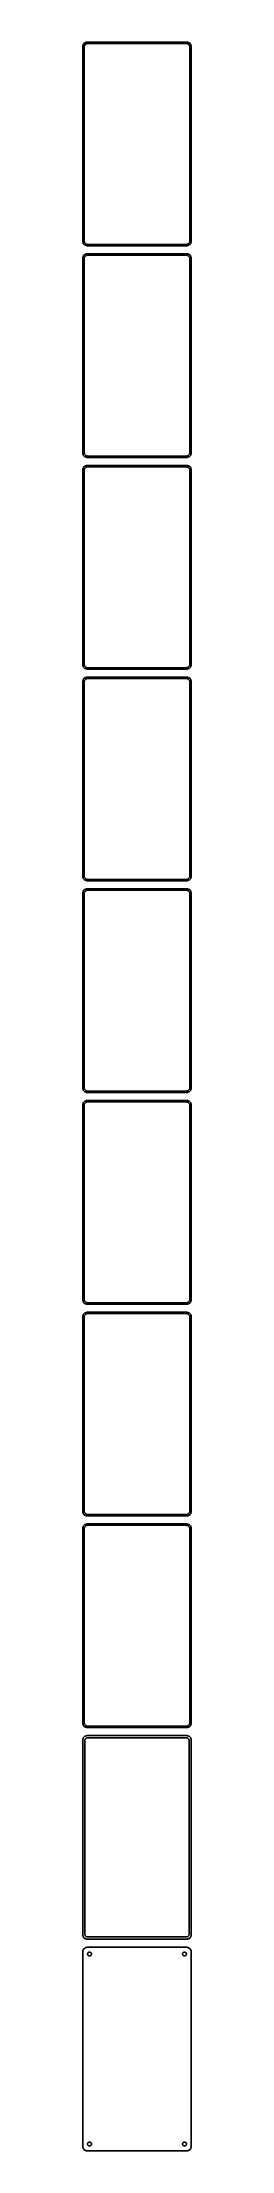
# Model space of a CAD drawing. Header units: metres. Extents: x -60 to 60, y 2228 to 4558.
import ezdxf

# ---------------------------------------------------------------- set-up
doc = ezdxf.new("R2010")
doc.units = ezdxf.units.M

msp = doc.modelspace()

# ---------------------------------------------------------------- linework, layer by layer
for p, q in [((-59.9606, 4554.13), (-60, 4553.5)), ((-60, 4553.5), (-60, 4338.5)), ((-59.8429, 4554.74), (-59.9606, 4554.13)), ((-59.6489, 4555.34), (-59.8429, 4554.74)), ((-59.3815, 4555.91), (-59.6489, 4555.34)), ((-59.0451, 4556.44), (-59.3815, 4555.91)), ((-58.6448, 4556.92), (-59.0451, 4556.44)), ((-58.1871, 4557.35), (-58.6448, 4556.92)), ((-58.5, 4553), (-58.4685, 4553.5)), ((-58.5, 4339), (-58.5, 4553)), ((-58.4685, 4553.5), (-58.3743, 4553.99)), ((-58.3743, 4553.99), (-58.2191, 4554.47)), ((-58.2191, 4554.47), (-58.0052, 4554.93)), ((-57.6791, 4557.72), (-58.1871, 4557.35)), ((-58.0052, 4554.93), (-57.7361, 4555.35)), ((-57.7361, 4555.35), (-57.4159, 4555.74)), ((-57.1289, 4558.02), (-57.6791, 4557.72)), ((-57.4159, 4555.74), (-57.0497, 4556.08)), ((-56.5451, 4558.26), (-57.1289, 4558.02)), ((-57.0497, 4556.08), (-56.6433, 4556.38)), ((-56.6433, 4556.38), (-56.2031, 4556.62)), ((-55.9369, 4558.41), (-56.5451, 4558.26)), ((-56.2031, 4556.62), (-55.7361, 4556.8)), ((-55.3139, 4558.49), (-55.9369, 4558.41)), ((-55.7361, 4556.8), (-55.2495, 4556.93)), ((55.3139, 4558.49), (-55.3139, 4558.49)), ((-55.2495, 4556.93), (-54.7512, 4556.99)), ((-54.7512, 4556.99), (54.7512, 4556.99)), ((54.7512, 4556.99), (55.2495, 4556.93)), ((55.2495, 4556.93), (55.7361, 4556.8)), ((55.9369, 4558.41), (55.3139, 4558.49)), ((55.7361, 4556.8), (56.2031, 4556.62)), ((56.5451, 4558.26), (55.9369, 4558.41)), ((56.2031, 4556.62), (56.6433, 4556.38)), ((57.1289, 4558.02), (56.5451, 4558.26)), ((56.6433, 4556.38), (57.0497, 4556.08)), ((57.0497, 4556.08), (57.4159, 4555.74)), ((57.6791, 4557.72), (57.1289, 4558.02)), ((57.4159, 4555.74), (57.7361, 4555.35)), ((58.1871, 4557.35), (57.6791, 4557.72)), ((57.7361, 4555.35), (58.0052, 4554.93)), ((58.0052, 4554.93), (58.2191, 4554.47)), ((58.6448, 4556.92), (58.1871, 4557.35)), ((58.2191, 4554.47), (58.3743, 4553.99)), ((58.3743, 4553.99), (58.4685, 4553.5)), ((58.4685, 4553.5), (58.5, 4553)), ((58.5, 4553), (58.5, 4339)), ((59.0451, 4556.44), (58.6448, 4556.92)), ((59.3815, 4555.91), (59.0451, 4556.44)), ((59.6489, 4555.34), (59.3815, 4555.91)), ((59.8429, 4554.74), (59.6489, 4555.34)), ((59.9606, 4554.13), (59.8429, 4554.74)), ((60, 4553.5), (59.9606, 4554.13)), ((60, 4338.5), (60, 4553.5)), ((-60, 4338.5), (-59.9606, 4337.87)), ((-59.9606, 4337.87), (-59.8429, 4337.26)), ((-59.8429, 4337.26), (-59.6489, 4336.66)), ((-59.6489, 4336.66), (-59.3815, 4336.09)), ((-59.3815, 4336.09), (-59.0451, 4335.56)), ((-58.4685, 4338.5), (-58.5, 4339)), ((-58.3743, 4338.01), (-58.4685, 4338.5)), ((-58.2191, 4337.53), (-58.3743, 4338.01)), ((-58.0052, 4337.07), (-58.2191, 4337.53)), ((-57.7361, 4336.65), (-58.0052, 4337.07)), ((-57.4159, 4336.26), (-57.7361, 4336.65)), ((-57.0497, 4335.92), (-57.4159, 4336.26)), ((-56.6433, 4335.62), (-57.0497, 4335.92)), ((57.0497, 4335.92), (56.6433, 4335.62)), ((57.4159, 4336.26), (57.0497, 4335.92)), ((57.7361, 4336.65), (57.4159, 4336.26)), ((58.0052, 4337.07), (57.7361, 4336.65)), ((58.2191, 4337.53), (58.0052, 4337.07)), ((58.3743, 4338.01), (58.2191, 4337.53)), ((58.4685, 4338.5), (58.3743, 4338.01)), ((58.5, 4339), (58.4685, 4338.5)), ((59.0451, 4335.56), (59.3815, 4336.09)), ((59.3815, 4336.09), (59.6489, 4336.66)), ((59.6489, 4336.66), (59.8429, 4337.26)), ((59.8429, 4337.26), (59.9606, 4337.87)), ((59.9606, 4337.87), (60, 4338.5)), ((-59.9606, 4320.13), (-60, 4319.5)), ((-60, 4319.5), (-60, 4104.5)), ((-59.8429, 4320.74), (-59.9606, 4320.13)), ((-59.6489, 4321.34), (-59.8429, 4320.74)), ((-59.3815, 4321.91), (-59.6489, 4321.34)), ((-59.0451, 4322.44), (-59.3815, 4321.91)), ((-59.0451, 4335.56), (-58.6448, 4335.08)), ((-58.6448, 4322.92), (-59.0451, 4322.44)), ((-58.6448, 4335.08), (-58.1871, 4334.65)), ((-58.1871, 4323.35), (-58.6448, 4322.92)), ((-58.5, 4319), (-58.4685, 4319.5)), ((-58.5, 4105), (-58.5, 4319)), ((-58.4685, 4319.5), (-58.3743, 4319.99)), ((-58.3743, 4319.99), (-58.2191, 4320.47)), ((-58.2191, 4320.47), (-58.0052, 4320.93)), ((-58.1871, 4334.65), (-57.6791, 4334.28)), ((-57.6791, 4323.72), (-58.1871, 4323.35)), ((-58.0052, 4320.93), (-57.7361, 4321.35)), ((-57.7361, 4321.35), (-57.4159, 4321.74)), ((-57.6791, 4334.28), (-57.1289, 4333.98)), ((-57.1289, 4324.02), (-57.6791, 4323.72)), ((-57.4159, 4321.74), (-57.0497, 4322.08)), ((-57.1289, 4333.98), (-56.5451, 4333.74)), ((-56.5451, 4324.26), (-57.1289, 4324.02)), ((-57.0497, 4322.08), (-56.6433, 4322.38)), ((-56.2031, 4335.38), (-56.6433, 4335.62)), ((-56.6433, 4322.38), (-56.2031, 4322.62)), ((-56.5451, 4333.74), (-55.9369, 4333.59)), ((-55.9369, 4324.41), (-56.5451, 4324.26)), ((-55.7361, 4335.2), (-56.2031, 4335.38)), ((-56.2031, 4322.62), (-55.7361, 4322.8)), ((-55.9369, 4333.59), (-55.3139, 4333.51)), ((-55.3139, 4324.49), (-55.9369, 4324.41)), ((-55.2495, 4335.07), (-55.7361, 4335.2)), ((-55.7361, 4322.8), (-55.2495, 4322.93)), ((-55.3139, 4333.51), (55.3139, 4333.51)), ((55.3139, 4324.49), (-55.3139, 4324.49)), ((-54.7512, 4335.01), (-55.2495, 4335.07)), ((-55.2495, 4322.93), (-54.7512, 4322.99)), ((54.7512, 4335.01), (-54.7512, 4335.01)), ((-54.7512, 4322.99), (54.7512, 4322.99)), ((55.2495, 4335.07), (54.7512, 4335.01)), ((54.7512, 4322.99), (55.2495, 4322.93)), ((55.7361, 4335.2), (55.2495, 4335.07)), ((55.2495, 4322.93), (55.7361, 4322.8)), ((55.3139, 4333.51), (55.9369, 4333.59)), ((55.9369, 4324.41), (55.3139, 4324.49)), ((56.2031, 4335.38), (55.7361, 4335.2)), ((55.7361, 4322.8), (56.2031, 4322.62)), ((55.9369, 4333.59), (56.5451, 4333.74)), ((56.5451, 4324.26), (55.9369, 4324.41)), ((56.6433, 4335.62), (56.2031, 4335.38)), ((56.2031, 4322.62), (56.6433, 4322.38)), ((56.5451, 4333.74), (57.1289, 4333.98)), ((57.1289, 4324.02), (56.5451, 4324.26)), ((56.6433, 4322.38), (57.0497, 4322.08)), ((57.0497, 4322.08), (57.4159, 4321.74)), ((57.1289, 4333.98), (57.6791, 4334.28)), ((57.6791, 4323.72), (57.1289, 4324.02)), ((57.4159, 4321.74), (57.7361, 4321.35)), ((57.6791, 4334.28), (58.1871, 4334.65)), ((58.1871, 4323.35), (57.6791, 4323.72)), ((57.7361, 4321.35), (58.0052, 4320.93)), ((58.0052, 4320.93), (58.2191, 4320.47)), ((58.1871, 4334.65), (58.6448, 4335.08)), ((58.6448, 4322.92), (58.1871, 4323.35)), ((58.2191, 4320.47), (58.3743, 4319.99)), ((58.3743, 4319.99), (58.4685, 4319.5)), ((58.4685, 4319.5), (58.5, 4319)), ((58.5, 4319), (58.5, 4105)), ((58.6448, 4335.08), (59.0451, 4335.56)), ((59.0451, 4322.44), (58.6448, 4322.92)), ((59.3815, 4321.91), (59.0451, 4322.44)), ((59.6489, 4321.34), (59.3815, 4321.91)), ((59.8429, 4320.74), (59.6489, 4321.34)), ((59.9606, 4320.13), (59.8429, 4320.74)), ((60, 4319.5), (59.9606, 4320.13)), ((60, 4104.5), (60, 4319.5)), ((-60, 4104.5), (-59.9606, 4103.87)), ((-59.9606, 4103.87), (-59.8429, 4103.26)), ((-59.8429, 4103.26), (-59.6489, 4102.66)), ((-59.6489, 4102.66), (-59.3815, 4102.09)), ((-58.4685, 4104.5), (-58.5, 4105)), ((-58.3743, 4104.01), (-58.4685, 4104.5)), ((-58.2191, 4103.53), (-58.3743, 4104.01)), ((-58.0052, 4103.07), (-58.2191, 4103.53)), ((-57.7361, 4102.65), (-58.0052, 4103.07)), ((-57.4159, 4102.26), (-57.7361, 4102.65)), ((57.7361, 4102.65), (57.4159, 4102.26)), ((58.0052, 4103.07), (57.7361, 4102.65)), ((58.2191, 4103.53), (58.0052, 4103.07)), ((58.3743, 4104.01), (58.2191, 4103.53)), ((58.4685, 4104.5), (58.3743, 4104.01)), ((58.5, 4105), (58.4685, 4104.5)), ((59.3815, 4102.09), (59.6489, 4102.66)), ((59.6489, 4102.66), (59.8429, 4103.26)), ((59.8429, 4103.26), (59.9606, 4103.87)), ((59.9606, 4103.87), (60, 4104.5)), ((-59.9606, 4086.13), (-60, 4085.5)), ((-60, 4085.5), (-60, 3870.5)), ((-59.8429, 4086.74), (-59.9606, 4086.13)), ((-59.6489, 4087.34), (-59.8429, 4086.74)), ((-59.3815, 4087.91), (-59.6489, 4087.34)), ((-59.3815, 4102.09), (-59.0451, 4101.56)), ((-59.0451, 4088.44), (-59.3815, 4087.91)), ((-59.0451, 4101.56), (-58.6448, 4101.08)), ((-58.6448, 4088.92), (-59.0451, 4088.44)), ((-58.6448, 4101.08), (-58.1871, 4100.65)), ((-58.1871, 4089.35), (-58.6448, 4088.92)), ((-58.5, 4085), (-58.4685, 4085.5)), ((-58.5, 3871), (-58.5, 4085)), ((-58.4685, 4085.5), (-58.3743, 4085.99)), ((-58.3743, 4085.99), (-58.2191, 4086.47)), ((-58.2191, 4086.47), (-58.0052, 4086.93)), ((-58.1871, 4100.65), (-57.6791, 4100.28)), ((-57.6791, 4089.72), (-58.1871, 4089.35)), ((-58.0052, 4086.93), (-57.7361, 4087.35)), ((-57.7361, 4087.35), (-57.4159, 4087.74)), ((-57.6791, 4100.28), (-57.1289, 4099.98)), ((-57.1289, 4090.02), (-57.6791, 4089.72)), ((-57.0497, 4101.92), (-57.4159, 4102.26)), ((-57.4159, 4087.74), (-57.0497, 4088.08)), ((-57.1289, 4099.98), (-56.5451, 4099.74)), ((-56.5451, 4090.26), (-57.1289, 4090.02)), ((-56.6433, 4101.62), (-57.0497, 4101.92)), ((-57.0497, 4088.08), (-56.6433, 4088.38)), ((-56.2031, 4101.38), (-56.6433, 4101.62)), ((-56.6433, 4088.38), (-56.2031, 4088.62)), ((-56.5451, 4099.74), (-55.9369, 4099.59)), ((-55.9369, 4090.41), (-56.5451, 4090.26)), ((-55.7361, 4101.2), (-56.2031, 4101.38)), ((-56.2031, 4088.62), (-55.7361, 4088.8)), ((-55.9369, 4099.59), (-55.3139, 4099.51)), ((-55.3139, 4090.49), (-55.9369, 4090.41)), ((-55.2495, 4101.07), (-55.7361, 4101.2)), ((-55.7361, 4088.8), (-55.2495, 4088.93)), ((-55.3139, 4099.51), (55.3139, 4099.51)), ((55.3139, 4090.49), (-55.3139, 4090.49)), ((-54.7512, 4101.01), (-55.2495, 4101.07)), ((-55.2495, 4088.93), (-54.7512, 4088.99)), ((54.7512, 4101.01), (-54.7512, 4101.01)), ((-54.7512, 4088.99), (54.7512, 4088.99)), ((55.2495, 4101.07), (54.7512, 4101.01)), ((54.7512, 4088.99), (55.2495, 4088.93)), ((55.7361, 4101.2), (55.2495, 4101.07)), ((55.2495, 4088.93), (55.7361, 4088.8)), ((55.3139, 4099.51), (55.9369, 4099.59)), ((55.9369, 4090.41), (55.3139, 4090.49)), ((56.2031, 4101.38), (55.7361, 4101.2)), ((55.7361, 4088.8), (56.2031, 4088.62)), ((55.9369, 4099.59), (56.5451, 4099.74)), ((56.5451, 4090.26), (55.9369, 4090.41)), ((56.6433, 4101.62), (56.2031, 4101.38)), ((56.2031, 4088.62), (56.6433, 4088.38)), ((56.5451, 4099.74), (57.1289, 4099.98)), ((57.1289, 4090.02), (56.5451, 4090.26)), ((57.0497, 4101.92), (56.6433, 4101.62)), ((56.6433, 4088.38), (57.0497, 4088.08)), ((57.4159, 4102.26), (57.0497, 4101.92)), ((57.0497, 4088.08), (57.4159, 4087.74)), ((57.1289, 4099.98), (57.6791, 4100.28)), ((57.6791, 4089.72), (57.1289, 4090.02)), ((57.4159, 4087.74), (57.7361, 4087.35)), ((57.6791, 4100.28), (58.1871, 4100.65)), ((58.1871, 4089.35), (57.6791, 4089.72)), ((57.7361, 4087.35), (58.0052, 4086.93)), ((58.0052, 4086.93), (58.2191, 4086.47)), ((58.1871, 4100.65), (58.6448, 4101.08)), ((58.6448, 4088.92), (58.1871, 4089.35)), ((58.2191, 4086.47), (58.3743, 4085.99)), ((58.3743, 4085.99), (58.4685, 4085.5)), ((58.4685, 4085.5), (58.5, 4085)), ((58.5, 4085), (58.5, 3871)), ((58.6448, 4101.08), (59.0451, 4101.56)), ((59.0451, 4088.44), (58.6448, 4088.92)), ((59.0451, 4101.56), (59.3815, 4102.09)), ((59.3815, 4087.91), (59.0451, 4088.44)), ((59.6489, 4087.34), (59.3815, 4087.91)), ((59.8429, 4086.74), (59.6489, 4087.34)), ((59.9606, 4086.13), (59.8429, 4086.74)), ((60, 4085.5), (59.9606, 4086.13)), ((60, 3870.5), (60, 4085.5)), ((-60, 3870.5), (-59.9606, 3869.87)), ((-59.9606, 3869.87), (-59.8429, 3869.26)), ((-58.4685, 3870.5), (-58.5, 3871)), ((-58.3743, 3870.01), (-58.4685, 3870.5)), ((-58.2191, 3869.53), (-58.3743, 3870.01)), ((-58.0052, 3869.07), (-58.2191, 3869.53)), ((58.2191, 3869.53), (58.0052, 3869.07)), ((58.3743, 3870.01), (58.2191, 3869.53)), ((58.4685, 3870.5), (58.3743, 3870.01)), ((58.5, 3871), (58.4685, 3870.5)), ((59.8429, 3869.26), (59.9606, 3869.87)), ((59.9606, 3869.87), (60, 3870.5)), ((-59.9606, 3852.13), (-60, 3851.5)), ((-60, 3851.5), (-60, 3636.5)), ((-59.8429, 3852.74), (-59.9606, 3852.13)), ((-59.8429, 3869.26), (-59.6489, 3868.66)), ((-59.6489, 3853.34), (-59.8429, 3852.74)), ((-59.6489, 3868.66), (-59.3815, 3868.09)), ((-59.3815, 3853.91), (-59.6489, 3853.34)), ((-59.3815, 3868.09), (-59.0451, 3867.56)), ((-59.0451, 3854.44), (-59.3815, 3853.91)), ((-59.0451, 3867.56), (-58.6448, 3867.08)), ((-58.6448, 3854.92), (-59.0451, 3854.44)), ((-58.6448, 3867.08), (-58.1871, 3866.65)), ((-58.1871, 3855.35), (-58.6448, 3854.92)), ((-58.5, 3851), (-58.4685, 3851.5)), ((-58.5, 3637), (-58.5, 3851)), ((-58.4685, 3851.5), (-58.3743, 3851.99)), ((-58.3743, 3851.99), (-58.2191, 3852.47)), ((-58.2191, 3852.47), (-58.0052, 3852.93)), ((-58.1871, 3866.65), (-57.6791, 3866.28)), ((-57.6791, 3855.72), (-58.1871, 3855.35)), ((-57.7361, 3868.65), (-58.0052, 3869.07)), ((-58.0052, 3852.93), (-57.7361, 3853.35)), ((-57.4159, 3868.26), (-57.7361, 3868.65)), ((-57.7361, 3853.35), (-57.4159, 3853.74)), ((-57.6791, 3866.28), (-57.1289, 3865.98)), ((-57.1289, 3856.02), (-57.6791, 3855.72)), ((-57.0497, 3867.92), (-57.4159, 3868.26)), ((-57.4159, 3853.74), (-57.0497, 3854.08)), ((-57.1289, 3865.98), (-56.5451, 3865.74)), ((-56.5451, 3856.26), (-57.1289, 3856.02)), ((-56.6433, 3867.62), (-57.0497, 3867.92)), ((-57.0497, 3854.08), (-56.6433, 3854.38)), ((-56.2031, 3867.38), (-56.6433, 3867.62)), ((-56.6433, 3854.38), (-56.2031, 3854.62)), ((-56.5451, 3865.74), (-55.9369, 3865.59)), ((-55.9369, 3856.41), (-56.5451, 3856.26)), ((-55.7361, 3867.2), (-56.2031, 3867.38)), ((-56.2031, 3854.62), (-55.7361, 3854.8)), ((-55.9369, 3865.59), (-55.3139, 3865.51)), ((-55.3139, 3856.49), (-55.9369, 3856.41)), ((-55.2495, 3867.07), (-55.7361, 3867.2)), ((-55.7361, 3854.8), (-55.2495, 3854.93)), ((-55.3139, 3865.51), (55.3139, 3865.51)), ((55.3139, 3856.49), (-55.3139, 3856.49)), ((-54.7512, 3867.01), (-55.2495, 3867.07)), ((-55.2495, 3854.93), (-54.7512, 3854.99)), ((54.7512, 3867.01), (-54.7512, 3867.01)), ((-54.7512, 3854.99), (54.7512, 3854.99)), ((55.2495, 3867.07), (54.7512, 3867.01)), ((54.7512, 3854.99), (55.2495, 3854.93)), ((55.7361, 3867.2), (55.2495, 3867.07)), ((55.2495, 3854.93), (55.7361, 3854.8)), ((55.3139, 3865.51), (55.9369, 3865.59)), ((55.9369, 3856.41), (55.3139, 3856.49)), ((56.2031, 3867.38), (55.7361, 3867.2)), ((55.7361, 3854.8), (56.2031, 3854.62)), ((55.9369, 3865.59), (56.5451, 3865.74)), ((56.5451, 3856.26), (55.9369, 3856.41)), ((56.6433, 3867.62), (56.2031, 3867.38)), ((56.2031, 3854.62), (56.6433, 3854.38)), ((56.5451, 3865.74), (57.1289, 3865.98)), ((57.1289, 3856.02), (56.5451, 3856.26)), ((57.0497, 3867.92), (56.6433, 3867.62)), ((56.6433, 3854.38), (57.0497, 3854.08)), ((57.4159, 3868.26), (57.0497, 3867.92)), ((57.0497, 3854.08), (57.4159, 3853.74)), ((57.1289, 3865.98), (57.6791, 3866.28)), ((57.6791, 3855.72), (57.1289, 3856.02)), ((57.7361, 3868.65), (57.4159, 3868.26)), ((57.4159, 3853.74), (57.7361, 3853.35)), ((57.6791, 3866.28), (58.1871, 3866.65)), ((58.1871, 3855.35), (57.6791, 3855.72)), ((58.0052, 3869.07), (57.7361, 3868.65)), ((57.7361, 3853.35), (58.0052, 3852.93)), ((58.0052, 3852.93), (58.2191, 3852.47)), ((58.1871, 3866.65), (58.6448, 3867.08)), ((58.6448, 3854.92), (58.1871, 3855.35)), ((58.2191, 3852.47), (58.3743, 3851.99)), ((58.3743, 3851.99), (58.4685, 3851.5)), ((58.4685, 3851.5), (58.5, 3851)), ((58.5, 3851), (58.5, 3637)), ((58.6448, 3867.08), (59.0451, 3867.56)), ((59.0451, 3854.44), (58.6448, 3854.92)), ((59.0451, 3867.56), (59.3815, 3868.09)), ((59.3815, 3853.91), (59.0451, 3854.44)), ((59.3815, 3868.09), (59.6489, 3868.66)), ((59.6489, 3853.34), (59.3815, 3853.91)), ((59.6489, 3868.66), (59.8429, 3869.26)), ((59.8429, 3852.74), (59.6489, 3853.34)), ((59.9606, 3852.13), (59.8429, 3852.74)), ((60, 3851.5), (59.9606, 3852.13)), ((60, 3636.5), (60, 3851.5)), ((-60, 3636.5), (-59.9606, 3635.87)), ((-58.4685, 3636.5), (-58.5, 3637)), ((-58.3743, 3636.01), (-58.4685, 3636.5)), ((58.4685, 3636.5), (58.3743, 3636.01)), ((58.5, 3637), (58.4685, 3636.5)), ((59.9606, 3635.87), (60, 3636.5)), ((-59.9606, 3618.13), (-60, 3617.5)), ((-60, 3617.5), (-60, 3402.5)), ((-59.9606, 3635.87), (-59.8429, 3635.26)), ((-59.8429, 3618.74), (-59.9606, 3618.13)), ((-59.8429, 3635.26), (-59.6489, 3634.66)), ((-59.6489, 3619.34), (-59.8429, 3618.74)), ((-59.6489, 3634.66), (-59.3815, 3634.09)), ((-59.3815, 3619.91), (-59.6489, 3619.34)), ((-59.3815, 3634.09), (-59.0451, 3633.56)), ((-59.0451, 3620.44), (-59.3815, 3619.91)), ((-59.0451, 3633.56), (-58.6448, 3633.08)), ((-58.6448, 3620.92), (-59.0451, 3620.44)), ((-58.6448, 3633.08), (-58.1871, 3632.65)), ((-58.1871, 3621.35), (-58.6448, 3620.92)), ((-58.5, 3617), (-58.4685, 3617.5)), ((-58.5, 3403), (-58.5, 3617)), ((-58.4685, 3617.5), (-58.3743, 3617.99)), ((-58.2191, 3635.53), (-58.3743, 3636.01)), ((-58.3743, 3617.99), (-58.2191, 3618.47)), ((-58.0052, 3635.07), (-58.2191, 3635.53)), ((-58.2191, 3618.47), (-58.0052, 3618.93)), ((-58.1871, 3632.65), (-57.6791, 3632.28)), ((-57.6791, 3621.72), (-58.1871, 3621.35)), ((-57.7361, 3634.65), (-58.0052, 3635.07)), ((-58.0052, 3618.93), (-57.7361, 3619.35)), ((-57.4159, 3634.26), (-57.7361, 3634.65)), ((-57.7361, 3619.35), (-57.4159, 3619.74)), ((-57.6791, 3632.28), (-57.1289, 3631.98)), ((-57.1289, 3622.02), (-57.6791, 3621.72)), ((-57.0497, 3633.92), (-57.4159, 3634.26)), ((-57.4159, 3619.74), (-57.0497, 3620.08)), ((-57.1289, 3631.98), (-56.5451, 3631.74)), ((-56.5451, 3622.26), (-57.1289, 3622.02)), ((-56.6433, 3633.62), (-57.0497, 3633.92)), ((-57.0497, 3620.08), (-56.6433, 3620.38)), ((-56.2031, 3633.38), (-56.6433, 3633.62)), ((-56.6433, 3620.38), (-56.2031, 3620.62)), ((-56.5451, 3631.74), (-55.9369, 3631.59)), ((-55.9369, 3622.41), (-56.5451, 3622.26)), ((-55.7361, 3633.2), (-56.2031, 3633.38)), ((-56.2031, 3620.62), (-55.7361, 3620.8)), ((-55.9369, 3631.59), (-55.3139, 3631.51)), ((-55.3139, 3622.49), (-55.9369, 3622.41)), ((-55.2495, 3633.07), (-55.7361, 3633.2)), ((-55.7361, 3620.8), (-55.2495, 3620.93)), ((-55.3139, 3631.51), (55.3139, 3631.51)), ((55.3139, 3622.49), (-55.3139, 3622.49)), ((-54.7512, 3633.01), (-55.2495, 3633.07)), ((-55.2495, 3620.93), (-54.7512, 3620.99)), ((54.7512, 3633.01), (-54.7512, 3633.01)), ((-54.7512, 3620.99), (54.7512, 3620.99)), ((55.2495, 3633.07), (54.7512, 3633.01)), ((54.7512, 3620.99), (55.2495, 3620.93)), ((55.7361, 3633.2), (55.2495, 3633.07)), ((55.2495, 3620.93), (55.7361, 3620.8)), ((55.3139, 3631.51), (55.9369, 3631.59)), ((55.9369, 3622.41), (55.3139, 3622.49)), ((56.2031, 3633.38), (55.7361, 3633.2)), ((55.7361, 3620.8), (56.2031, 3620.62)), ((55.9369, 3631.59), (56.5451, 3631.74)), ((56.5451, 3622.26), (55.9369, 3622.41)), ((56.6433, 3633.62), (56.2031, 3633.38)), ((56.2031, 3620.62), (56.6433, 3620.38)), ((56.5451, 3631.74), (57.1289, 3631.98)), ((57.1289, 3622.02), (56.5451, 3622.26)), ((57.0497, 3633.92), (56.6433, 3633.62)), ((56.6433, 3620.38), (57.0497, 3620.08)), ((57.4159, 3634.26), (57.0497, 3633.92)), ((57.0497, 3620.08), (57.4159, 3619.74)), ((57.1289, 3631.98), (57.6791, 3632.28)), ((57.6791, 3621.72), (57.1289, 3622.02)), ((57.7361, 3634.65), (57.4159, 3634.26)), ((57.4159, 3619.74), (57.7361, 3619.35)), ((57.6791, 3632.28), (58.1871, 3632.65)), ((58.1871, 3621.35), (57.6791, 3621.72)), ((58.0052, 3635.07), (57.7361, 3634.65)), ((57.7361, 3619.35), (58.0052, 3618.93)), ((58.2191, 3635.53), (58.0052, 3635.07)), ((58.0052, 3618.93), (58.2191, 3618.47)), ((58.1871, 3632.65), (58.6448, 3633.08)), ((58.6448, 3620.92), (58.1871, 3621.35)), ((58.3743, 3636.01), (58.2191, 3635.53)), ((58.2191, 3618.47), (58.3743, 3617.99)), ((58.3743, 3617.99), (58.4685, 3617.5)), ((58.4685, 3617.5), (58.5, 3617)), ((58.5, 3617), (58.5, 3403)), ((58.6448, 3633.08), (59.0451, 3633.56)), ((59.0451, 3620.44), (58.6448, 3620.92)), ((59.0451, 3633.56), (59.3815, 3634.09)), ((59.3815, 3619.91), (59.0451, 3620.44)), ((59.3815, 3634.09), (59.6489, 3634.66)), ((59.6489, 3619.34), (59.3815, 3619.91)), ((59.6489, 3634.66), (59.8429, 3635.26)), ((59.8429, 3618.74), (59.6489, 3619.34)), ((59.8429, 3635.26), (59.9606, 3635.87)), ((59.9606, 3618.13), (59.8429, 3618.74)), ((60, 3617.5), (59.9606, 3618.13)), ((60, 3402.5), (60, 3617.5)), ((-60, 3402.5), (-59.9606, 3401.87)), ((-59.9606, 3384.13), (-60, 3383.5)), ((-60, 3383.5), (-60, 3168.5)), ((-59.9606, 3401.87), (-59.8429, 3401.26)), ((-59.8429, 3384.74), (-59.9606, 3384.13)), ((-59.8429, 3401.26), (-59.6489, 3400.66)), ((-59.6489, 3385.34), (-59.8429, 3384.74)), ((-59.6489, 3400.66), (-59.3815, 3400.09)), ((-59.3815, 3385.91), (-59.6489, 3385.34)), ((-59.3815, 3400.09), (-59.0451, 3399.56)), ((-59.0451, 3386.44), (-59.3815, 3385.91)), ((-59.0451, 3399.56), (-58.6448, 3399.08)), ((-58.6448, 3386.92), (-59.0451, 3386.44)), ((-58.6448, 3399.08), (-58.1871, 3398.65)), ((-58.1871, 3387.35), (-58.6448, 3386.92)), ((-58.4685, 3402.5), (-58.5, 3403)), ((-58.5, 3383), (-58.4685, 3383.5)), ((-58.5, 3169), (-58.5, 3383)), ((-58.3743, 3402.01), (-58.4685, 3402.5)), ((-58.4685, 3383.5), (-58.3743, 3383.99)), ((-58.2191, 3401.53), (-58.3743, 3402.01)), ((-58.3743, 3383.99), (-58.2191, 3384.47)), ((-58.0052, 3401.07), (-58.2191, 3401.53)), ((-58.2191, 3384.47), (-58.0052, 3384.93)), ((-58.1871, 3398.65), (-57.6791, 3398.28)), ((-57.6791, 3387.72), (-58.1871, 3387.35)), ((-57.7361, 3400.65), (-58.0052, 3401.07)), ((-58.0052, 3384.93), (-57.7361, 3385.35)), ((-57.4159, 3400.26), (-57.7361, 3400.65)), ((-57.7361, 3385.35), (-57.4159, 3385.74)), ((-57.6791, 3398.28), (-57.1289, 3397.98)), ((-57.1289, 3388.02), (-57.6791, 3387.72)), ((-57.0497, 3399.92), (-57.4159, 3400.26)), ((-57.4159, 3385.74), (-57.0497, 3386.08)), ((-57.1289, 3397.98), (-56.5451, 3397.74)), ((-56.5451, 3388.26), (-57.1289, 3388.02)), ((-56.6433, 3399.62), (-57.0497, 3399.92)), ((-57.0497, 3386.08), (-56.6433, 3386.38)), ((-56.2031, 3399.38), (-56.6433, 3399.62)), ((-56.6433, 3386.38), (-56.2031, 3386.62)), ((-56.5451, 3397.74), (-55.9369, 3397.59)), ((-55.9369, 3388.41), (-56.5451, 3388.26)), ((-55.7361, 3399.2), (-56.2031, 3399.38)), ((-56.2031, 3386.62), (-55.7361, 3386.8)), ((-55.9369, 3397.59), (-55.3139, 3397.51)), ((-55.3139, 3388.49), (-55.9369, 3388.41)), ((-55.2495, 3399.07), (-55.7361, 3399.2)), ((-55.7361, 3386.8), (-55.2495, 3386.93)), ((-55.3139, 3397.51), (55.3139, 3397.51)), ((55.3139, 3388.49), (-55.3139, 3388.49)), ((-54.7512, 3399.01), (-55.2495, 3399.07)), ((-55.2495, 3386.93), (-54.7512, 3386.99)), ((54.7512, 3399.01), (-54.7512, 3399.01)), ((-54.7512, 3386.99), (54.7512, 3386.99)), ((55.2495, 3399.07), (54.7512, 3399.01)), ((54.7512, 3386.99), (55.2495, 3386.93)), ((55.7361, 3399.2), (55.2495, 3399.07)), ((55.2495, 3386.93), (55.7361, 3386.8)), ((55.3139, 3397.51), (55.9369, 3397.59)), ((55.9369, 3388.41), (55.3139, 3388.49)), ((56.2031, 3399.38), (55.7361, 3399.2)), ((55.7361, 3386.8), (56.2031, 3386.62)), ((55.9369, 3397.59), (56.5451, 3397.74)), ((56.5451, 3388.26), (55.9369, 3388.41)), ((56.6433, 3399.62), (56.2031, 3399.38)), ((56.2031, 3386.62), (56.6433, 3386.38)), ((56.5451, 3397.74), (57.1289, 3397.98)), ((57.1289, 3388.02), (56.5451, 3388.26)), ((57.0497, 3399.92), (56.6433, 3399.62)), ((56.6433, 3386.38), (57.0497, 3386.08)), ((57.4159, 3400.26), (57.0497, 3399.92)), ((57.0497, 3386.08), (57.4159, 3385.74)), ((57.1289, 3397.98), (57.6791, 3398.28)), ((57.6791, 3387.72), (57.1289, 3388.02)), ((57.7361, 3400.65), (57.4159, 3400.26)), ((57.4159, 3385.74), (57.7361, 3385.35)), ((57.6791, 3398.28), (58.1871, 3398.65)), ((58.1871, 3387.35), (57.6791, 3387.72)), ((58.0052, 3401.07), (57.7361, 3400.65)), ((57.7361, 3385.35), (58.0052, 3384.93)), ((58.2191, 3401.53), (58.0052, 3401.07)), ((58.0052, 3384.93), (58.2191, 3384.47)), ((58.1871, 3398.65), (58.6448, 3399.08)), ((58.6448, 3386.92), (58.1871, 3387.35)), ((58.3743, 3402.01), (58.2191, 3401.53)), ((58.2191, 3384.47), (58.3743, 3383.99)), ((58.4685, 3402.5), (58.3743, 3402.01)), ((58.3743, 3383.99), (58.4685, 3383.5)), ((58.5, 3403), (58.4685, 3402.5)), ((58.4685, 3383.5), (58.5, 3383)), ((58.5, 3383), (58.5, 3169)), ((58.6448, 3399.08), (59.0451, 3399.56)), ((59.0451, 3386.44), (58.6448, 3386.92)), ((59.0451, 3399.56), (59.3815, 3400.09)), ((59.3815, 3385.91), (59.0451, 3386.44)), ((59.3815, 3400.09), (59.6489, 3400.66)), ((59.6489, 3385.34), (59.3815, 3385.91)), ((59.6489, 3400.66), (59.8429, 3401.26)), ((59.8429, 3384.74), (59.6489, 3385.34)), ((59.8429, 3401.26), (59.9606, 3401.87)), ((59.9606, 3384.13), (59.8429, 3384.74)), ((59.9606, 3401.87), (60, 3402.5)), ((60, 3383.5), (59.9606, 3384.13)), ((60, 3168.5), (60, 3383.5)), ((-60, 3168.5), (-59.9606, 3167.87)), ((-59.9606, 3150.13), (-60, 3149.5)), ((-60, 3149.5), (-60, 2934.5)), ((-59.9606, 3167.87), (-59.8429, 3167.26)), ((-59.8429, 3150.74), (-59.9606, 3150.13)), ((-59.8429, 3167.26), (-59.6489, 3166.66)), ((-59.6489, 3151.34), (-59.8429, 3150.74)), ((-59.6489, 3166.66), (-59.3815, 3166.09)), ((-59.3815, 3151.91), (-59.6489, 3151.34)), ((-59.3815, 3166.09), (-59.0451, 3165.56)), ((-59.0451, 3152.44), (-59.3815, 3151.91)), ((-59.0451, 3165.56), (-58.6448, 3165.08)), ((-58.6448, 3152.92), (-59.0451, 3152.44)), ((-58.6448, 3165.08), (-58.1871, 3164.65)), ((-58.1871, 3153.35), (-58.6448, 3152.92)), ((-58.4685, 3168.5), (-58.5, 3169)), ((-58.5, 3149), (-58.4685, 3149.5)), ((-58.5, 2935), (-58.5, 3149)), ((-58.3743, 3168.01), (-58.4685, 3168.5)), ((-58.4685, 3149.5), (-58.3743, 3149.99)), ((-58.2191, 3167.53), (-58.3743, 3168.01)), ((-58.3743, 3149.99), (-58.2191, 3150.47)), ((-58.0052, 3167.07), (-58.2191, 3167.53)), ((-58.2191, 3150.47), (-58.0052, 3150.93)), ((-58.1871, 3164.65), (-57.6791, 3164.28)), ((-57.6791, 3153.72), (-58.1871, 3153.35)), ((-57.7361, 3166.65), (-58.0052, 3167.07)), ((-58.0052, 3150.93), (-57.7361, 3151.35)), ((-57.4159, 3166.26), (-57.7361, 3166.65)), ((-57.7361, 3151.35), (-57.4159, 3151.74)), ((-57.6791, 3164.28), (-57.1289, 3163.98)), ((-57.1289, 3154.02), (-57.6791, 3153.72)), ((-57.0497, 3165.92), (-57.4159, 3166.26)), ((-57.4159, 3151.74), (-57.0497, 3152.08)), ((-57.1289, 3163.98), (-56.5451, 3163.74)), ((-56.5451, 3154.26), (-57.1289, 3154.02)), ((-56.6433, 3165.62), (-57.0497, 3165.92)), ((-57.0497, 3152.08), (-56.6433, 3152.38)), ((-56.2031, 3165.38), (-56.6433, 3165.62)), ((-56.6433, 3152.38), (-56.2031, 3152.62)), ((-56.5451, 3163.74), (-55.9369, 3163.59)), ((-55.9369, 3154.41), (-56.5451, 3154.26)), ((-55.7361, 3165.2), (-56.2031, 3165.38)), ((-56.2031, 3152.62), (-55.7361, 3152.8)), ((-55.9369, 3163.59), (-55.3139, 3163.51)), ((-55.3139, 3154.49), (-55.9369, 3154.41)), ((-55.2495, 3165.07), (-55.7361, 3165.2)), ((-55.7361, 3152.8), (-55.2495, 3152.93)), ((-55.3139, 3163.51), (55.3139, 3163.51)), ((55.3139, 3154.49), (-55.3139, 3154.49)), ((-54.7512, 3165.01), (-55.2495, 3165.07)), ((-55.2495, 3152.93), (-54.7512, 3152.99)), ((54.7512, 3165.01), (-54.7512, 3165.01)), ((-54.7512, 3152.99), (54.7512, 3152.99)), ((55.2495, 3165.07), (54.7512, 3165.01)), ((54.7512, 3152.99), (55.2495, 3152.93)), ((55.7361, 3165.2), (55.2495, 3165.07)), ((55.2495, 3152.93), (55.7361, 3152.8)), ((55.3139, 3163.51), (55.9369, 3163.59)), ((55.9369, 3154.41), (55.3139, 3154.49)), ((56.2031, 3165.38), (55.7361, 3165.2)), ((55.7361, 3152.8), (56.2031, 3152.62)), ((55.9369, 3163.59), (56.5451, 3163.74)), ((56.5451, 3154.26), (55.9369, 3154.41)), ((56.6433, 3165.62), (56.2031, 3165.38)), ((56.2031, 3152.62), (56.6433, 3152.38)), ((56.5451, 3163.74), (57.1289, 3163.98)), ((57.1289, 3154.02), (56.5451, 3154.26)), ((57.0497, 3165.92), (56.6433, 3165.62)), ((56.6433, 3152.38), (57.0497, 3152.08)), ((57.4159, 3166.26), (57.0497, 3165.92)), ((57.0497, 3152.08), (57.4159, 3151.74)), ((57.1289, 3163.98), (57.6791, 3164.28)), ((57.6791, 3153.72), (57.1289, 3154.02)), ((57.7361, 3166.65), (57.4159, 3166.26)), ((57.4159, 3151.74), (57.7361, 3151.35)), ((57.6791, 3164.28), (58.1871, 3164.65)), ((58.1871, 3153.35), (57.6791, 3153.72)), ((58.0052, 3167.07), (57.7361, 3166.65)), ((57.7361, 3151.35), (58.0052, 3150.93)), ((58.2191, 3167.53), (58.0052, 3167.07)), ((58.0052, 3150.93), (58.2191, 3150.47)), ((58.1871, 3164.65), (58.6448, 3165.08)), ((58.6448, 3152.92), (58.1871, 3153.35)), ((58.3743, 3168.01), (58.2191, 3167.53)), ((58.2191, 3150.47), (58.3743, 3149.99)), ((58.4685, 3168.5), (58.3743, 3168.01)), ((58.3743, 3149.99), (58.4685, 3149.5)), ((58.5, 3169), (58.4685, 3168.5)), ((58.4685, 3149.5), (58.5, 3149)), ((58.5, 3149), (58.5, 2935)), ((58.6448, 3165.08), (59.0451, 3165.56)), ((59.0451, 3152.44), (58.6448, 3152.92)), ((59.0451, 3165.56), (59.3815, 3166.09)), ((59.3815, 3151.91), (59.0451, 3152.44)), ((59.3815, 3166.09), (59.6489, 3166.66)), ((59.6489, 3151.34), (59.3815, 3151.91)), ((59.6489, 3166.66), (59.8429, 3167.26)), ((59.8429, 3150.74), (59.6489, 3151.34)), ((59.8429, 3167.26), (59.9606, 3167.87)), ((59.9606, 3150.13), (59.8429, 3150.74)), ((59.9606, 3167.87), (60, 3168.5)), ((60, 3149.5), (59.9606, 3150.13)), ((60, 2934.5), (60, 3149.5)), ((-60, 2934.5), (-59.9606, 2933.87)), ((-59.9606, 2916.13), (-60, 2915.5)), ((-60, 2915.5), (-60, 2700.5)), ((-59.9606, 2933.87), (-59.8429, 2933.26)), ((-59.8429, 2916.74), (-59.9606, 2916.13)), ((-59.8429, 2933.26), (-59.6489, 2932.66)), ((-59.6489, 2917.34), (-59.8429, 2916.74)), ((-59.6489, 2932.66), (-59.3815, 2932.09)), ((-59.3815, 2917.91), (-59.6489, 2917.34)), ((-59.3815, 2932.09), (-59.0451, 2931.56)), ((-59.0451, 2918.44), (-59.3815, 2917.91)), ((-59.0451, 2931.56), (-58.6448, 2931.08)), ((-58.6448, 2918.92), (-59.0451, 2918.44)), ((-58.6448, 2931.08), (-58.1871, 2930.65)), ((-58.1871, 2919.35), (-58.6448, 2918.92)), ((-58.4685, 2934.5), (-58.5, 2935)), ((-58.5, 2915), (-58.4685, 2915.5)), ((-58.5, 2701), (-58.5, 2915)), ((-58.3743, 2934.01), (-58.4685, 2934.5)), ((-58.4685, 2915.5), (-58.3743, 2915.99)), ((-58.2191, 2933.53), (-58.3743, 2934.01)), ((-58.3743, 2915.99), (-58.2191, 2916.47)), ((-58.0052, 2933.07), (-58.2191, 2933.53)), ((-58.2191, 2916.47), (-58.0052, 2916.93)), ((-58.1871, 2930.65), (-57.6791, 2930.28)), ((-57.6791, 2919.72), (-58.1871, 2919.35)), ((-57.7361, 2932.65), (-58.0052, 2933.07)), ((-58.0052, 2916.93), (-57.7361, 2917.35)), ((-57.4159, 2932.26), (-57.7361, 2932.65)), ((-57.7361, 2917.35), (-57.4159, 2917.74)), ((-57.6791, 2930.28), (-57.1289, 2929.98)), ((-57.1289, 2920.02), (-57.6791, 2919.72)), ((-57.0497, 2931.92), (-57.4159, 2932.26)), ((-57.4159, 2917.74), (-57.0497, 2918.08)), ((-57.1289, 2929.98), (-56.5451, 2929.74)), ((-56.5451, 2920.26), (-57.1289, 2920.02)), ((-56.6433, 2931.62), (-57.0497, 2931.92)), ((-57.0497, 2918.08), (-56.6433, 2918.38)), ((-56.2031, 2931.38), (-56.6433, 2931.62)), ((-56.6433, 2918.38), (-56.2031, 2918.62)), ((-56.5451, 2929.74), (-55.9369, 2929.59)), ((-55.9369, 2920.41), (-56.5451, 2920.26)), ((-55.7361, 2931.2), (-56.2031, 2931.38)), ((-56.2031, 2918.62), (-55.7361, 2918.8)), ((-55.9369, 2929.59), (-55.3139, 2929.51)), ((-55.3139, 2920.49), (-55.9369, 2920.41)), ((-55.2495, 2931.07), (-55.7361, 2931.2)), ((-55.7361, 2918.8), (-55.2495, 2918.93)), ((-55.3139, 2929.51), (55.3139, 2929.51)), ((55.3139, 2920.49), (-55.3139, 2920.49)), ((-54.7512, 2931.01), (-55.2495, 2931.07)), ((-55.2495, 2918.93), (-54.7512, 2918.99)), ((54.7512, 2931.01), (-54.7512, 2931.01)), ((-54.7512, 2918.99), (54.7512, 2918.99)), ((55.2495, 2931.07), (54.7512, 2931.01)), ((54.7512, 2918.99), (55.2495, 2918.93)), ((55.7361, 2931.2), (55.2495, 2931.07)), ((55.2495, 2918.93), (55.7361, 2918.8)), ((55.3139, 2929.51), (55.9369, 2929.59)), ((55.9369, 2920.41), (55.3139, 2920.49)), ((56.2031, 2931.38), (55.7361, 2931.2)), ((55.7361, 2918.8), (56.2031, 2918.62)), ((55.9369, 2929.59), (56.5451, 2929.74)), ((56.5451, 2920.26), (55.9369, 2920.41)), ((56.6433, 2931.62), (56.2031, 2931.38)), ((56.2031, 2918.62), (56.6433, 2918.38)), ((56.5451, 2929.74), (57.1289, 2929.98)), ((57.1289, 2920.02), (56.5451, 2920.26)), ((57.0497, 2931.92), (56.6433, 2931.62)), ((56.6433, 2918.38), (57.0497, 2918.08)), ((57.4159, 2932.26), (57.0497, 2931.92)), ((57.0497, 2918.08), (57.4159, 2917.74)), ((57.1289, 2929.98), (57.6791, 2930.28)), ((57.6791, 2919.72), (57.1289, 2920.02)), ((57.7361, 2932.65), (57.4159, 2932.26)), ((57.4159, 2917.74), (57.7361, 2917.35)), ((57.6791, 2930.28), (58.1871, 2930.65)), ((58.1871, 2919.35), (57.6791, 2919.72)), ((58.0052, 2933.07), (57.7361, 2932.65)), ((57.7361, 2917.35), (58.0052, 2916.93)), ((58.2191, 2933.53), (58.0052, 2933.07)), ((58.0052, 2916.93), (58.2191, 2916.47)), ((58.1871, 2930.65), (58.6448, 2931.08)), ((58.6448, 2918.92), (58.1871, 2919.35)), ((58.3743, 2934.01), (58.2191, 2933.53)), ((58.2191, 2916.47), (58.3743, 2915.99)), ((58.4685, 2934.5), (58.3743, 2934.01)), ((58.3743, 2915.99), (58.4685, 2915.5)), ((58.5, 2935), (58.4685, 2934.5)), ((58.4685, 2915.5), (58.5, 2915)), ((58.5, 2915), (58.5, 2701)), ((58.6448, 2931.08), (59.0451, 2931.56)), ((59.0451, 2918.44), (58.6448, 2918.92)), ((59.0451, 2931.56), (59.3815, 2932.09)), ((59.3815, 2917.91), (59.0451, 2918.44)), ((59.3815, 2932.09), (59.6489, 2932.66)), ((59.6489, 2917.34), (59.3815, 2917.91)), ((59.6489, 2932.66), (59.8429, 2933.26)), ((59.8429, 2916.74), (59.6489, 2917.34)), ((59.8429, 2933.26), (59.9606, 2933.87)), ((59.9606, 2916.13), (59.8429, 2916.74)), ((59.9606, 2933.87), (60, 2934.5)), ((60, 2915.5), (59.9606, 2916.13)), ((60, 2700.5), (60, 2915.5)), ((-60, 2700.5), (-59.9606, 2699.87)), ((-59.9606, 2682.13), (-60, 2681.5)), ((-60, 2681.5), (-60, 2466.5)), ((-59.9606, 2699.87), (-59.8429, 2699.26)), ((-59.8429, 2682.74), (-59.9606, 2682.13)), ((-59.8429, 2699.26), (-59.6489, 2698.66)), ((-59.6489, 2683.34), (-59.8429, 2682.74)), ((-59.6489, 2698.66), (-59.3815, 2698.09)), ((-59.3815, 2683.91), (-59.6489, 2683.34)), ((-59.3815, 2698.09), (-59.0451, 2697.56)), ((-59.0451, 2684.44), (-59.3815, 2683.91)), ((-59.0451, 2697.56), (-58.6448, 2697.08)), ((-58.6448, 2684.92), (-59.0451, 2684.44)), ((-58.6448, 2697.08), (-58.1871, 2696.65)), ((-58.1871, 2685.35), (-58.6448, 2684.92)), ((-58.4685, 2700.5), (-58.5, 2701)), ((-58.3743, 2700.01), (-58.4685, 2700.5)), ((-58.2191, 2699.53), (-58.3743, 2700.01)), ((-58.0052, 2699.07), (-58.2191, 2699.53)), ((-58.1871, 2696.65), (-57.6791, 2696.28)), ((-57.6791, 2685.72), (-58.1871, 2685.35)), ((-57.7361, 2698.65), (-58.0052, 2699.07)), ((-57.4159, 2698.26), (-57.7361, 2698.65)), ((-57.6791, 2696.28), (-57.1289, 2695.98)), ((-57.1289, 2686.02), (-57.6791, 2685.72)), ((-57.6129, 2681), (-57.5884, 2681.39)), ((-57.6129, 2467), (-57.6129, 2681)), ((-57.5884, 2681.39), (-57.5151, 2681.77)), ((-57.5151, 2681.77), (-57.3943, 2682.15)), ((-57.0497, 2697.92), (-57.4159, 2698.26)), ((-57.3943, 2682.15), (-57.2279, 2682.5)), ((-57.2279, 2682.5), (-57.0184, 2682.83)), ((-57.1289, 2695.98), (-56.5451, 2695.74)), ((-56.5451, 2686.26), (-57.1289, 2686.02)), ((-56.6433, 2697.62), (-57.0497, 2697.92)), ((-57.0184, 2682.83), (-56.7692, 2683.13)), ((-56.7692, 2683.13), (-56.4842, 2683.4)), ((-56.2031, 2697.38), (-56.6433, 2697.62)), ((-56.5451, 2695.74), (-55.9369, 2695.59)), ((-55.9369, 2686.41), (-56.5451, 2686.26)), ((-56.4842, 2683.4), (-56.168, 2683.63)), ((-55.7361, 2697.2), (-56.2031, 2697.38)), ((-56.168, 2683.63), (-55.8254, 2683.82)), ((-55.9369, 2695.59), (-55.3139, 2695.51)), ((-55.3139, 2686.49), (-55.9369, 2686.41)), ((-55.8254, 2683.82), (-55.4619, 2683.96)), ((-55.2495, 2697.07), (-55.7361, 2697.2)), ((-55.4619, 2683.96), (-55.0833, 2684.06)), ((-55.3139, 2695.51), (55.3139, 2695.51)), ((55.3139, 2686.49), (-55.3139, 2686.49)), ((-54.7512, 2697.01), (-55.2495, 2697.07)), ((-55.0833, 2684.06), (-54.6954, 2684.11)), ((54.7512, 2697.01), (-54.7512, 2697.01)), ((-54.6954, 2684.11), (54.6954, 2684.11)), ((54.6954, 2684.11), (55.0833, 2684.06)), ((55.2495, 2697.07), (54.7512, 2697.01)), ((55.0833, 2684.06), (55.4619, 2683.96)), ((55.7361, 2697.2), (55.2495, 2697.07)), ((55.3139, 2695.51), (55.9369, 2695.59)), ((55.9369, 2686.41), (55.3139, 2686.49)), ((55.4619, 2683.96), (55.8254, 2683.82)), ((56.2031, 2697.38), (55.7361, 2697.2)), ((55.8254, 2683.82), (56.168, 2683.63)), ((55.9369, 2695.59), (56.5451, 2695.74)), ((56.5451, 2686.26), (55.9369, 2686.41)), ((56.168, 2683.63), (56.4842, 2683.4)), ((56.6433, 2697.62), (56.2031, 2697.38)), ((56.4842, 2683.4), (56.7692, 2683.13)), ((56.5451, 2695.74), (57.1289, 2695.98)), ((57.1289, 2686.02), (56.5451, 2686.26)), ((57.0497, 2697.92), (56.6433, 2697.62)), ((56.7692, 2683.13), (57.0184, 2682.83)), ((57.0184, 2682.83), (57.2279, 2682.5)), ((57.4159, 2698.26), (57.0497, 2697.92)), ((57.1289, 2695.98), (57.6791, 2696.28)), ((57.6791, 2685.72), (57.1289, 2686.02)), ((57.2279, 2682.5), (57.3943, 2682.15)), ((57.3943, 2682.15), (57.5151, 2681.77)), ((57.7361, 2698.65), (57.4159, 2698.26)), ((57.5151, 2681.77), (57.5884, 2681.39)), ((57.5884, 2681.39), (57.6129, 2681)), ((57.6129, 2681), (57.6129, 2467)), ((57.6791, 2696.28), (58.1871, 2696.65)), ((58.1871, 2685.35), (57.6791, 2685.72)), ((58.0052, 2699.07), (57.7361, 2698.65)), ((58.2191, 2699.53), (58.0052, 2699.07)), ((58.1871, 2696.65), (58.6448, 2697.08)), ((58.6448, 2684.92), (58.1871, 2685.35)), ((58.3743, 2700.01), (58.2191, 2699.53)), ((58.4685, 2700.5), (58.3743, 2700.01)), ((58.5, 2701), (58.4685, 2700.5)), ((58.6448, 2697.08), (59.0451, 2697.56)), ((59.0451, 2684.44), (58.6448, 2684.92)), ((59.0451, 2697.56), (59.3815, 2698.09)), ((59.3815, 2683.91), (59.0451, 2684.44)), ((59.3815, 2698.09), (59.6489, 2698.66)), ((59.6489, 2683.34), (59.3815, 2683.91)), ((59.6489, 2698.66), (59.8429, 2699.26)), ((59.8429, 2682.74), (59.6489, 2683.34)), ((59.8429, 2699.26), (59.9606, 2699.87)), ((59.9606, 2682.13), (59.8429, 2682.74)), ((59.9606, 2699.87), (60, 2700.5)), ((60, 2681.5), (59.9606, 2682.13)), ((60, 2466.5), (60, 2681.5)), ((-60, 2466.5), (-59.9606, 2465.87)), ((-59.9606, 2448.13), (-60, 2447.5)), ((-59.9606, 2465.87), (-59.8429, 2465.26)), ((-59.8429, 2448.74), (-59.9606, 2448.13)), ((-59.8429, 2465.26), (-59.6489, 2464.66)), ((-59.6489, 2449.34), (-59.8429, 2448.74)), ((-59.6489, 2464.66), (-59.3815, 2464.09)), ((-59.3815, 2449.91), (-59.6489, 2449.34)), ((-59.3815, 2464.09), (-59.0451, 2463.56)), ((-59.0451, 2450.44), (-59.3815, 2449.91)), ((-59.0451, 2463.56), (-58.6448, 2463.08)), ((-58.6448, 2450.92), (-59.0451, 2450.44)), ((-58.6448, 2463.08), (-58.1871, 2462.65)), ((-58.1871, 2451.35), (-58.6448, 2450.92)), ((-58.1871, 2462.65), (-57.6791, 2462.28)), ((-57.6791, 2451.72), (-58.1871, 2451.35)), ((-57.6791, 2462.28), (-57.1289, 2461.98)), ((-57.1289, 2452.02), (-57.6791, 2451.72)), ((-57.5884, 2466.61), (-57.6129, 2467)), ((-57.5151, 2466.23), (-57.5884, 2466.61)), ((-57.3943, 2465.85), (-57.5151, 2466.23)), ((-57.2279, 2465.5), (-57.3943, 2465.85)), ((-57.0184, 2465.17), (-57.2279, 2465.5)), ((-57.1289, 2461.98), (-56.5451, 2461.74)), ((-56.5451, 2452.26), (-57.1289, 2452.02)), ((-56.7692, 2464.87), (-57.0184, 2465.17)), ((-56.4842, 2464.6), (-56.7692, 2464.87)), ((-56.5451, 2461.74), (-55.9369, 2461.59)), ((-55.9369, 2452.41), (-56.5451, 2452.26)), ((-56.168, 2464.37), (-56.4842, 2464.6)), ((-55.8254, 2464.18), (-56.168, 2464.37)), ((-55.9369, 2461.59), (-55.3139, 2461.51)), ((-55.3139, 2452.49), (-55.9369, 2452.41)), ((-55.4619, 2464.04), (-55.8254, 2464.18)), ((-55.0833, 2463.94), (-55.4619, 2464.04)), ((-55.3139, 2461.51), (55.3139, 2461.51)), ((55.3139, 2452.49), (-55.3139, 2452.49)), ((-54.6954, 2463.89), (-55.0833, 2463.94)), ((54.6954, 2463.89), (-54.6954, 2463.89)), ((55.0833, 2463.94), (54.6954, 2463.89)), ((55.4619, 2464.04), (55.0833, 2463.94)), ((55.3139, 2461.51), (55.9369, 2461.59)), ((55.9369, 2452.41), (55.3139, 2452.49)), ((55.8254, 2464.18), (55.4619, 2464.04)), ((56.168, 2464.37), (55.8254, 2464.18)), ((55.9369, 2461.59), (56.5451, 2461.74)), ((56.5451, 2452.26), (55.9369, 2452.41)), ((56.4842, 2464.6), (56.168, 2464.37)), ((56.7692, 2464.87), (56.4842, 2464.6)), ((56.5451, 2461.74), (57.1289, 2461.98)), ((57.1289, 2452.02), (56.5451, 2452.26)), ((57.0184, 2465.17), (56.7692, 2464.87)), ((57.2279, 2465.5), (57.0184, 2465.17)), ((57.1289, 2461.98), (57.6791, 2462.28)), ((57.6791, 2451.72), (57.1289, 2452.02)), ((57.3943, 2465.85), (57.2279, 2465.5)), ((57.5151, 2466.23), (57.3943, 2465.85)), ((57.5884, 2466.61), (57.5151, 2466.23)), ((57.6129, 2467), (57.5884, 2466.61)), ((57.6791, 2462.28), (58.1871, 2462.65)), ((58.1871, 2451.35), (57.6791, 2451.72)), ((58.1871, 2462.65), (58.6448, 2463.08)), ((58.6448, 2450.92), (58.1871, 2451.35)), ((58.6448, 2463.08), (59.0451, 2463.56)), ((59.0451, 2450.44), (58.6448, 2450.92)), ((59.0451, 2463.56), (59.3815, 2464.09)), ((59.3815, 2449.91), (59.0451, 2450.44)), ((59.3815, 2464.09), (59.6489, 2464.66)), ((59.6489, 2449.34), (59.3815, 2449.91)), ((59.6489, 2464.66), (59.8429, 2465.26)), ((59.8429, 2448.74), (59.6489, 2449.34)), ((59.8429, 2465.26), (59.9606, 2465.87)), ((59.9606, 2448.13), (59.8429, 2448.74)), ((59.9606, 2465.87), (60, 2466.5)), ((60, 2447.5), (59.9606, 2448.13)), ((-60, 2447.5), (-60, 2232.5)), ((-54.6353, 2445), (-54.6185, 2445.27)), ((-54.6185, 2444.73), (-54.6353, 2445)), ((-54.6185, 2445.27), (-54.5682, 2445.53)), ((-54.5682, 2444.47), (-54.6185, 2444.73)), ((-54.5682, 2445.53), (-54.4853, 2445.79)), ((-54.4853, 2444.21), (-54.5682, 2444.47)), ((-54.4853, 2445.79), (-54.3712, 2446.03)), ((-54.3712, 2443.97), (-54.4853, 2444.21)), ((-54.3712, 2446.03), (-54.2275, 2446.26)), ((-54.2275, 2443.74), (-54.3712, 2443.97)), ((-54.2275, 2446.26), (-54.0565, 2446.46)), ((-54.0565, 2443.54), (-54.2275, 2443.74)), ((-54.0565, 2446.46), (-53.8611, 2446.65)), ((-53.8611, 2443.35), (-54.0565, 2443.54)), ((-53.8611, 2446.65), (-53.6441, 2446.8)), ((-53.6441, 2443.2), (-53.8611, 2443.35)), ((-53.6441, 2446.8), (-53.4092, 2446.93)), ((-53.4092, 2443.07), (-53.6441, 2443.2)), ((-53.4092, 2446.93), (-53.1598, 2447.03)), ((-53.1598, 2442.97), (-53.4092, 2443.07)), ((-53.1598, 2447.03), (-52.9001, 2447.1)), ((-52.9001, 2442.9), (-53.1598, 2442.97)), ((-52.9001, 2447.1), (-52.6341, 2447.13)), ((-52.6341, 2442.87), (-52.9001, 2442.9)), ((-52.6341, 2447.13), (-52.3659, 2447.13)), ((-52.3659, 2442.87), (-52.6341, 2442.87)), ((-52.3659, 2447.13), (-52.0999, 2447.1)), ((-52.0999, 2442.9), (-52.3659, 2442.87)), ((-52.0999, 2447.1), (-51.8401, 2447.03)), ((-51.8401, 2442.97), (-52.0999, 2442.9)), ((-51.8401, 2447.03), (-51.5908, 2446.93)), ((-51.5908, 2443.07), (-51.8401, 2442.97)), ((-51.5908, 2446.93), (-51.3559, 2446.8)), ((-51.3559, 2443.2), (-51.5908, 2443.07)), ((-51.3559, 2446.8), (-51.1389, 2446.65)), ((-51.1389, 2443.35), (-51.3559, 2443.2)), ((-51.1389, 2446.65), (-50.9434, 2446.46)), ((-50.9434, 2443.54), (-51.1389, 2443.35)), ((-50.9434, 2446.46), (-50.7725, 2446.26)), ((-50.7725, 2443.74), (-50.9434, 2443.54)), ((-50.7725, 2446.26), (-50.6288, 2446.03)), ((-50.6288, 2443.97), (-50.7725, 2443.74)), ((-50.6288, 2446.03), (-50.5146, 2445.79)), ((-50.5146, 2444.21), (-50.6288, 2443.97)), ((-50.5146, 2445.79), (-50.4318, 2445.53)), ((-50.4318, 2444.47), (-50.5146, 2444.21)), ((-50.4318, 2445.53), (-50.3815, 2445.27)), ((-50.3815, 2444.73), (-50.4318, 2444.47)), ((-50.3815, 2445.27), (-50.3647, 2445)), ((-50.3647, 2445), (-50.3815, 2444.73)), ((50.3647, 2445), (50.3815, 2445.27)), ((50.3815, 2444.73), (50.3647, 2445)), ((50.3815, 2445.27), (50.4318, 2445.53)), ((50.4318, 2444.47), (50.3815, 2444.73)), ((50.4318, 2445.53), (50.5146, 2445.79)), ((50.5146, 2444.21), (50.4318, 2444.47)), ((50.5146, 2445.79), (50.6288, 2446.03)), ((50.6288, 2443.97), (50.5146, 2444.21)), ((50.6288, 2446.03), (50.7725, 2446.26)), ((50.7725, 2443.74), (50.6288, 2443.97)), ((50.7725, 2446.26), (50.9434, 2446.46)), ((50.9434, 2443.54), (50.7725, 2443.74)), ((50.9434, 2446.46), (51.1389, 2446.65)), ((51.1389, 2443.35), (50.9434, 2443.54)), ((51.1389, 2446.65), (51.3559, 2446.8)), ((51.3559, 2443.2), (51.1389, 2443.35)), ((51.3559, 2446.8), (51.5908, 2446.93)), ((51.5908, 2443.07), (51.3559, 2443.2)), ((51.5908, 2446.93), (51.8401, 2447.03)), ((51.8401, 2442.97), (51.5908, 2443.07)), ((51.8401, 2447.03), (52.0999, 2447.1)), ((52.0999, 2442.9), (51.8401, 2442.97)), ((52.0999, 2447.1), (52.3659, 2447.13)), ((52.3659, 2442.87), (52.0999, 2442.9)), ((52.3659, 2447.13), (52.6341, 2447.13)), ((52.6341, 2442.87), (52.3659, 2442.87)), ((52.6341, 2447.13), (52.9001, 2447.1)), ((52.9001, 2442.9), (52.6341, 2442.87)), ((52.9001, 2447.1), (53.1598, 2447.03)), ((53.1598, 2442.97), (52.9001, 2442.9)), ((53.1598, 2447.03), (53.4092, 2446.93)), ((53.4092, 2443.07), (53.1598, 2442.97)), ((53.4092, 2446.93), (53.6441, 2446.8)), ((53.6441, 2443.2), (53.4092, 2443.07)), ((53.6441, 2446.8), (53.8611, 2446.65)), ((53.8611, 2443.35), (53.6441, 2443.2)), ((53.8611, 2446.65), (54.0565, 2446.46)), ((54.0565, 2443.54), (53.8611, 2443.35)), ((54.0565, 2446.46), (54.2275, 2446.26)), ((54.2275, 2443.74), (54.0565, 2443.54)), ((54.2275, 2446.26), (54.3712, 2446.03)), ((54.3712, 2443.97), (54.2275, 2443.74)), ((54.3712, 2446.03), (54.4853, 2445.79)), ((54.4853, 2444.21), (54.3712, 2443.97)), ((54.4853, 2445.79), (54.5682, 2445.53)), ((54.5682, 2444.47), (54.4853, 2444.21)), ((54.5682, 2445.53), (54.6185, 2445.27)), ((54.6185, 2444.73), (54.5682, 2444.47)), ((54.6185, 2445.27), (54.6353, 2445)), ((54.6353, 2445), (54.6185, 2444.73)), ((60, 2232.5), (60, 2447.5)), ((-60, 2232.5), (-59.9606, 2231.87)), ((-59.9606, 2231.87), (-59.8429, 2231.26)), ((-59.8429, 2231.26), (-59.6489, 2230.66)), ((-59.6489, 2230.66), (-59.3815, 2230.09)), ((-59.3815, 2230.09), (-59.0451, 2229.56)), ((-59.0451, 2229.56), (-58.6448, 2229.08)), ((-58.6448, 2229.08), (-58.1871, 2228.65)), ((-58.1871, 2228.65), (-57.6791, 2228.28)), ((-57.6791, 2228.28), (-57.1289, 2227.98)), ((-57.1289, 2227.98), (-56.5451, 2227.74)), ((-56.5451, 2227.74), (-55.9369, 2227.59)), ((-55.9369, 2227.59), (-55.3139, 2227.51)), ((-55.3139, 2227.51), (55.3139, 2227.51)), ((-54.6353, 2235), (-54.6185, 2235.27)), ((-54.6185, 2234.73), (-54.6353, 2235)), ((-54.6185, 2235.27), (-54.5682, 2235.53)), ((-54.5682, 2234.47), (-54.6185, 2234.73)), ((-54.5682, 2235.53), (-54.4853, 2235.79)), ((-54.4853, 2234.21), (-54.5682, 2234.47)), ((-54.4853, 2235.79), (-54.3712, 2236.03)), ((-54.3712, 2233.97), (-54.4853, 2234.21)), ((-54.3712, 2236.03), (-54.2275, 2236.26)), ((-54.2275, 2233.74), (-54.3712, 2233.97)), ((-54.2275, 2236.26), (-54.0565, 2236.46)), ((-54.0565, 2233.54), (-54.2275, 2233.74)), ((-54.0565, 2236.46), (-53.8611, 2236.65)), ((-53.8611, 2233.35), (-54.0565, 2233.54)), ((-53.8611, 2236.65), (-53.6441, 2236.8)), ((-53.6441, 2233.2), (-53.8611, 2233.35)), ((-53.6441, 2236.8), (-53.4092, 2236.93)), ((-53.4092, 2233.07), (-53.6441, 2233.2)), ((-53.4092, 2236.93), (-53.1598, 2237.03)), ((-53.1598, 2232.97), (-53.4092, 2233.07)), ((-53.1598, 2237.03), (-52.9001, 2237.1)), ((-52.9001, 2232.9), (-53.1598, 2232.97)), ((-52.9001, 2237.1), (-52.6341, 2237.13)), ((-52.6341, 2232.87), (-52.9001, 2232.9)), ((-52.6341, 2237.13), (-52.3659, 2237.13)), ((-52.3659, 2232.87), (-52.6341, 2232.87)), ((-52.3659, 2237.13), (-52.0999, 2237.1)), ((-52.0999, 2232.9), (-52.3659, 2232.87)), ((-52.0999, 2237.1), (-51.8401, 2237.03)), ((-51.8401, 2232.97), (-52.0999, 2232.9)), ((-51.8401, 2237.03), (-51.5908, 2236.93)), ((-51.5908, 2233.07), (-51.8401, 2232.97)), ((-51.5908, 2236.93), (-51.3559, 2236.8)), ((-51.3559, 2233.2), (-51.5908, 2233.07)), ((-51.3559, 2236.8), (-51.1389, 2236.65)), ((-51.1389, 2233.35), (-51.3559, 2233.2)), ((-51.1389, 2236.65), (-50.9434, 2236.46)), ((-50.9434, 2233.54), (-51.1389, 2233.35)), ((-50.9434, 2236.46), (-50.7725, 2236.26)), ((-50.7725, 2233.74), (-50.9434, 2233.54)), ((-50.7725, 2236.26), (-50.6288, 2236.03)), ((-50.6288, 2233.97), (-50.7725, 2233.74)), ((-50.6288, 2236.03), (-50.5146, 2235.79)), ((-50.5146, 2234.21), (-50.6288, 2233.97)), ((-50.5146, 2235.79), (-50.4318, 2235.53)), ((-50.4318, 2234.47), (-50.5146, 2234.21)), ((-50.4318, 2235.53), (-50.3815, 2235.27)), ((-50.3815, 2234.73), (-50.4318, 2234.47)), ((-50.3815, 2235.27), (-50.3647, 2235)), ((-50.3647, 2235), (-50.3815, 2234.73)), ((50.3647, 2235), (50.3815, 2235.27)), ((50.3815, 2234.73), (50.3647, 2235)), ((50.3815, 2235.27), (50.4318, 2235.53)), ((50.4318, 2234.47), (50.3815, 2234.73)), ((50.4318, 2235.53), (50.5146, 2235.79)), ((50.5146, 2234.21), (50.4318, 2234.47)), ((50.5146, 2235.79), (50.6288, 2236.03)), ((50.6288, 2233.97), (50.5146, 2234.21)), ((50.6288, 2236.03), (50.7725, 2236.26)), ((50.7725, 2233.74), (50.6288, 2233.97)), ((50.7725, 2236.26), (50.9434, 2236.46)), ((50.9434, 2233.54), (50.7725, 2233.74)), ((50.9434, 2236.46), (51.1389, 2236.65)), ((51.1389, 2233.35), (50.9434, 2233.54)), ((51.1389, 2236.65), (51.3559, 2236.8)), ((51.3559, 2233.2), (51.1389, 2233.35)), ((51.3559, 2236.8), (51.5908, 2236.93)), ((51.5908, 2233.07), (51.3559, 2233.2)), ((51.5908, 2236.93), (51.8401, 2237.03)), ((51.8401, 2232.97), (51.5908, 2233.07)), ((51.8401, 2237.03), (52.0999, 2237.1)), ((52.0999, 2232.9), (51.8401, 2232.97)), ((52.0999, 2237.1), (52.3659, 2237.13)), ((52.3659, 2232.87), (52.0999, 2232.9)), ((52.3659, 2237.13), (52.6341, 2237.13)), ((52.6341, 2232.87), (52.3659, 2232.87)), ((52.6341, 2237.13), (52.9001, 2237.1)), ((52.9001, 2232.9), (52.6341, 2232.87)), ((52.9001, 2237.1), (53.1598, 2237.03)), ((53.1598, 2232.97), (52.9001, 2232.9)), ((53.1598, 2237.03), (53.4092, 2236.93)), ((53.4092, 2233.07), (53.1598, 2232.97)), ((53.4092, 2236.93), (53.6441, 2236.8)), ((53.6441, 2233.2), (53.4092, 2233.07)), ((53.6441, 2236.8), (53.8611, 2236.65)), ((53.8611, 2233.35), (53.6441, 2233.2)), ((53.8611, 2236.65), (54.0565, 2236.46)), ((54.0565, 2233.54), (53.8611, 2233.35)), ((54.0565, 2236.46), (54.2275, 2236.26)), ((54.2275, 2233.74), (54.0565, 2233.54)), ((54.2275, 2236.26), (54.3712, 2236.03)), ((54.3712, 2233.97), (54.2275, 2233.74)), ((54.3712, 2236.03), (54.4853, 2235.79)), ((54.4853, 2234.21), (54.3712, 2233.97)), ((54.4853, 2235.79), (54.5682, 2235.53)), ((54.5682, 2234.47), (54.4853, 2234.21)), ((54.5682, 2235.53), (54.6185, 2235.27)), ((54.6185, 2234.73), (54.5682, 2234.47)), ((54.6185, 2235.27), (54.6353, 2235)), ((54.6353, 2235), (54.6185, 2234.73)), ((55.3139, 2227.51), (55.9369, 2227.59)), ((55.9369, 2227.59), (56.5451, 2227.74)), ((56.5451, 2227.74), (57.1289, 2227.98)), ((57.1289, 2227.98), (57.6791, 2228.28)), ((57.6791, 2228.28), (58.1871, 2228.65)), ((58.1871, 2228.65), (58.6448, 2229.08)), ((58.6448, 2229.08), (59.0451, 2229.56)), ((59.0451, 2229.56), (59.3815, 2230.09)), ((59.3815, 2230.09), (59.6489, 2230.66)), ((59.6489, 2230.66), (59.8429, 2231.26)), ((59.8429, 2231.26), (59.9606, 2231.87)), ((59.9606, 2231.87), (60, 2232.5))]:
    msp.add_line(p, q)

doc.saveas('drawing.dxf')
